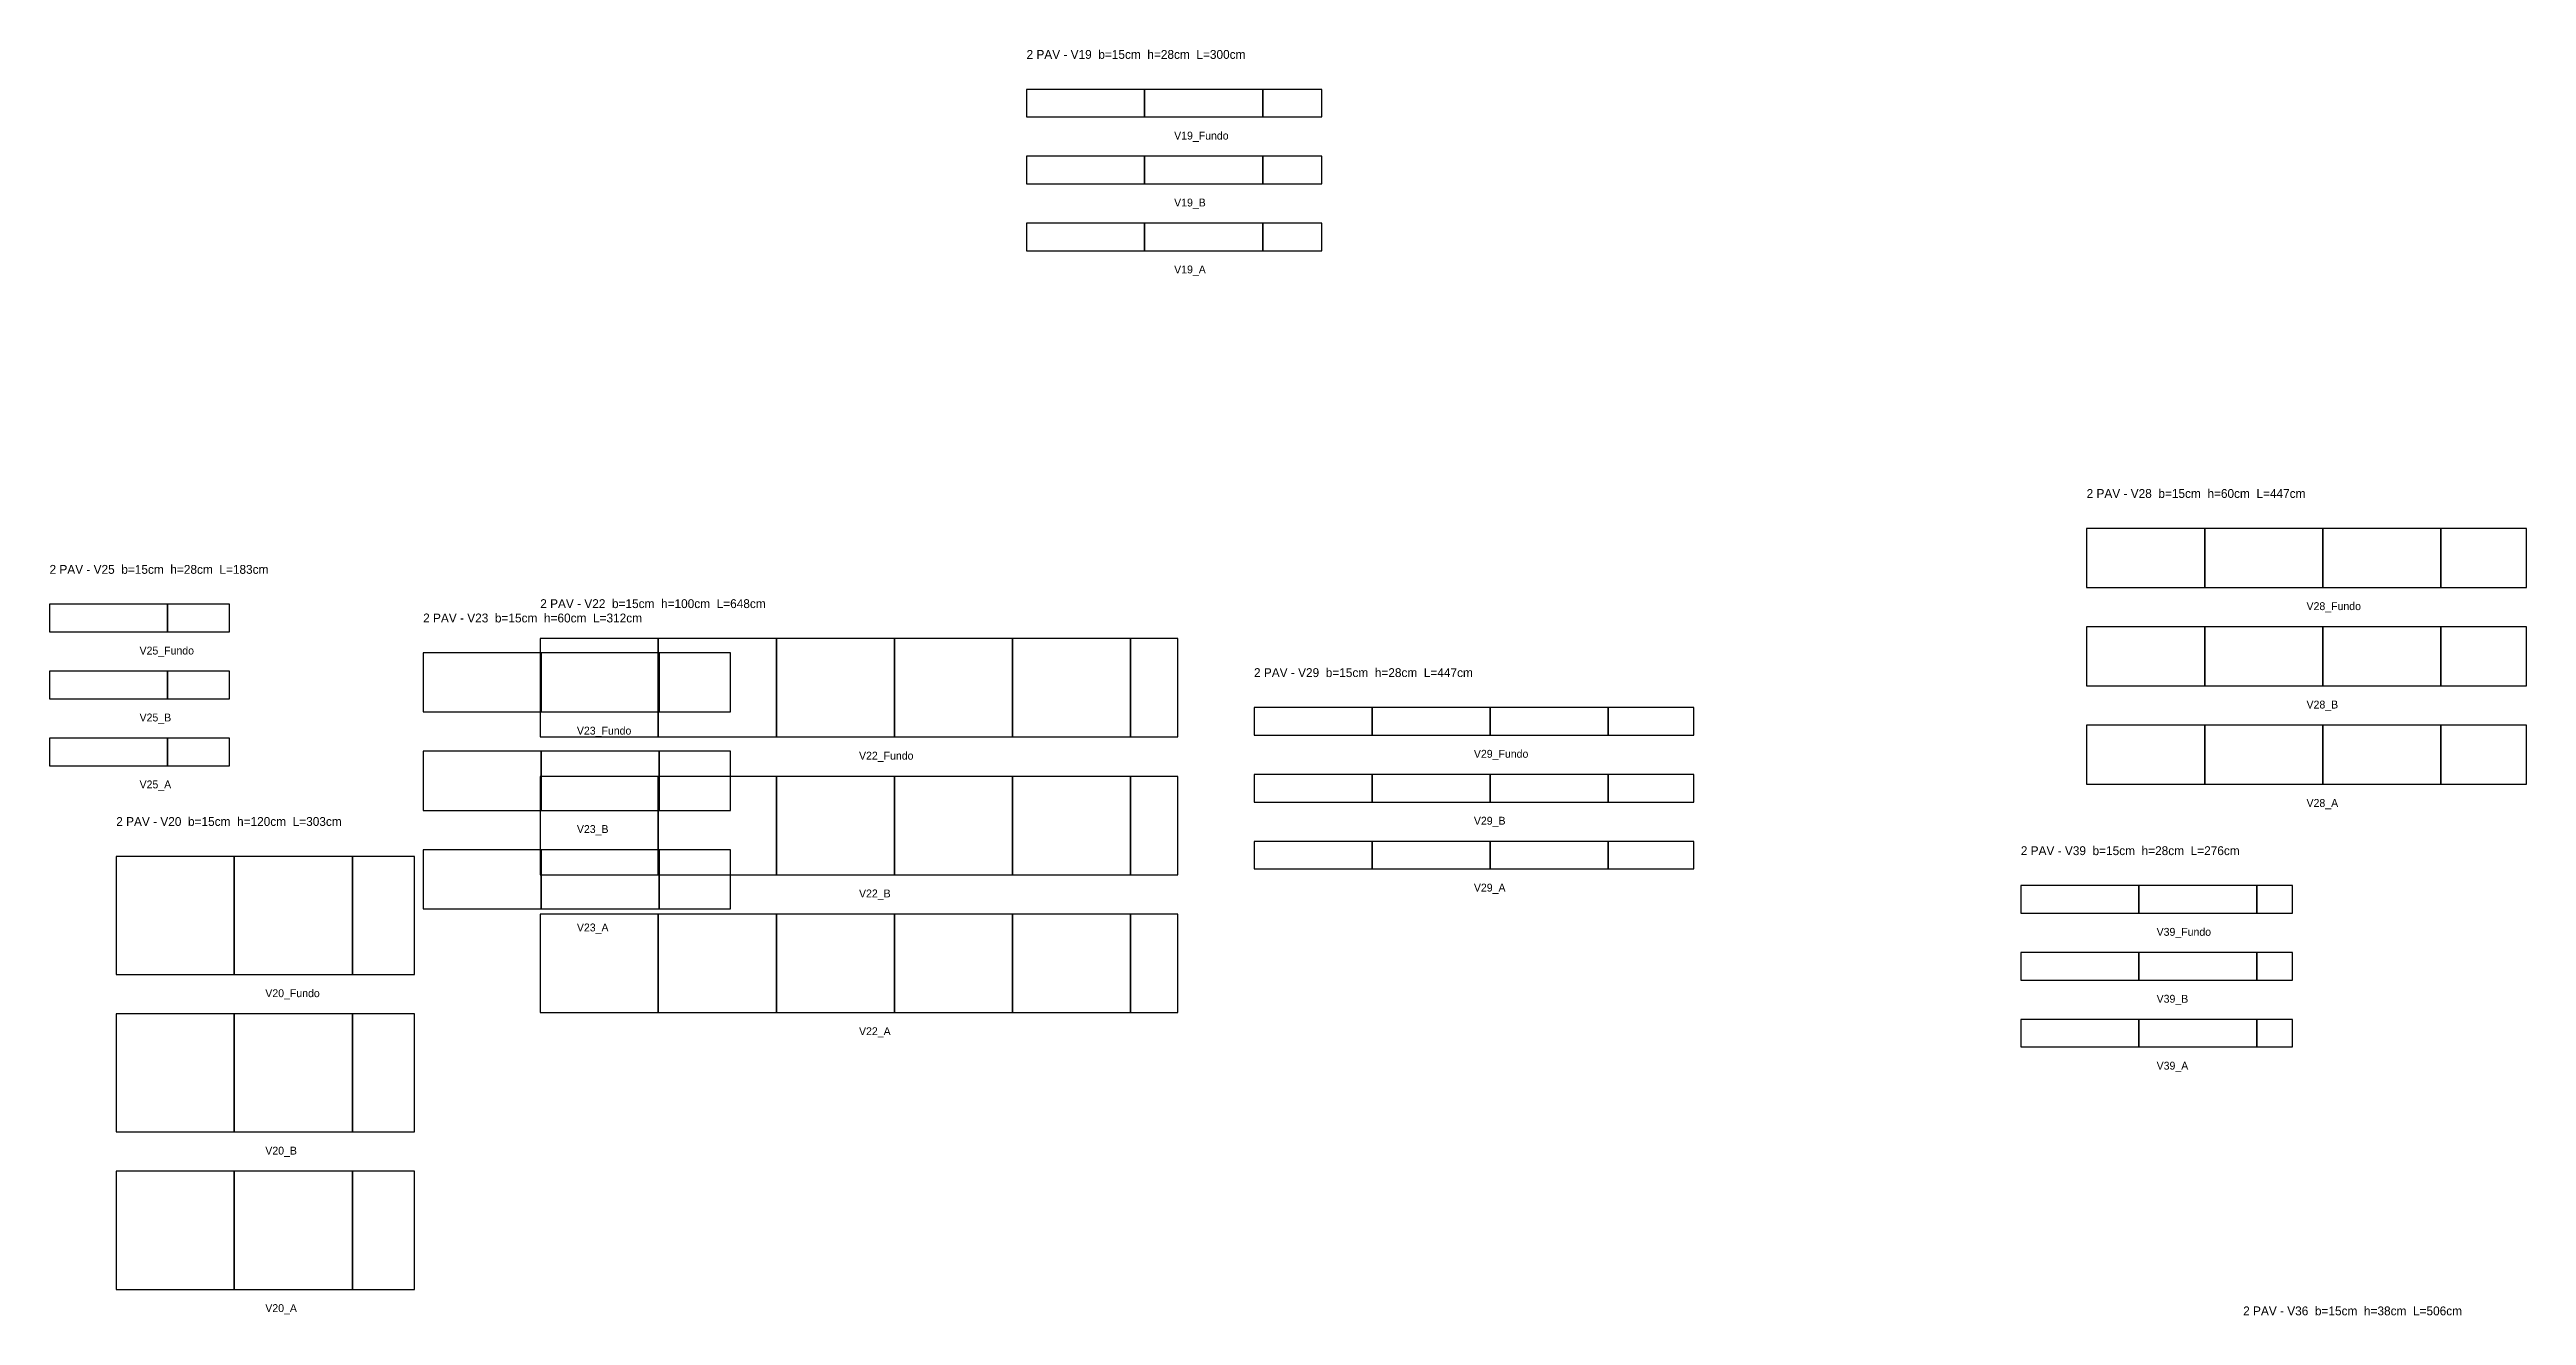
# Model space of a CAD drawing. Header units: metres. Extents: x 129372 to 135081, y 25296 to 34081.
# Drawn here: x 130938 to 133456, y 31026 to 32313 of the extents above; entities that cross this region are included whole.
import ezdxf

# ---------------------------------------------------------------- set-up
doc = ezdxf.new("R2010")
doc.units = ezdxf.units.M

msp = doc.modelspace()

# ---------------------------------------------------------------- texts
at = {"layer": 'NOMENCLATURA', "char_height": 9, "attachment_point": 1}
for s, insert in [('2 PAV - V19  b=15cm  h=28cm  L=300cm', (131931.19, 32312.31)), ('2 PAV - V28  b=15cm  h=60cm  L=447cm', (133008.52, 31866.14)), ('2 PAV - V25  b=15cm  h=28cm  L=183cm', (130938.26, 31789.01)), ('2 PAV - V22  b=15cm  h=100cm  L=648cm', (131436.94, 31754.2)), ('2 PAV - V23  b=15cm  h=60cm  L=312cm', (131317.97, 31739.62)), ('2 PAV - V29  b=15cm  h=28cm  L=447cm', (132162.34, 31684.09)), ('2 PAV - V20  b=15cm  h=120cm  L=303cm', (131006.05, 31532.81)), ('2 PAV - V39  b=15cm  h=28cm  L=276cm', (132941.62, 31503.16)), ('2 PAV - V36  b=15cm  h=38cm  L=506cm', (133167.61, 31035.47))]:
    msp.add_mtext(s, dxfattribs=dict(at, insert=insert))
at = {"layer": 'Texto Secao', "char_height": 8, "attachment_point": 1}
for s, insert in [('V19_Fundo', (132081.19, 32229.31)), ('V19_B', (132081.19, 32161.31)), ('V19_A', (132081.19, 32093.31)), ('V28_Fundo', (133232.02, 31751.14)), ('V25_Fundo', (131029.76, 31706.01)), ('V28_B', (133232.02, 31651.14)), ('V25_B', (131029.76, 31638.01)), ('V23_Fundo', (131474.22, 31624.62)), ('V22_Fundo', (131760.94, 31599.2)), ('V29_Fundo', (132385.84, 31601.09)), ('V25_A', (131029.76, 31570.01)), ('V28_A', (133232.02, 31551.14)), ('V23_B', (131474.22, 31524.62)), ('V29_B', (132385.84, 31533.09)), ('V22_B', (131760.94, 31459.2)), ('V29_A', (132385.84, 31465.09)), ('V23_A', (131474.22, 31424.62)), ('V39_Fundo', (133079.67, 31420.16)), ('V20_Fundo', (131157.55, 31357.81)), ('V39_B', (133079.67, 31352.16)), ('V22_A', (131760.94, 31319.2)), ('V39_A', (133079.67, 31284.16)), ('V20_B', (131157.55, 31197.81)), ('V20_A', (131157.55, 31037.81))]:
    msp.add_mtext(s, dxfattribs=dict(at, insert=insert))

# ---------------------------------------------------------------- linework, layer by layer
at = {"layer": 'Paineis'}
for points in [[(131931.19, 32244.31), (132051.19, 32244.31), (132051.19, 32272.31), (131931.19, 32272.31)], [(132051.19, 32244.31), (132171.19, 32244.31), (132171.19, 32272.31), (132051.19, 32272.31)], [(132171.19, 32244.31), (132231.19, 32244.31), (132231.19, 32272.31), (132171.19, 32272.31)], [(131931.19, 32176.31), (132051.19, 32176.31), (132051.19, 32204.31), (131931.19, 32204.31)], [(132051.19, 32176.31), (132171.19, 32176.31), (132171.19, 32204.31), (132051.19, 32204.31)], [(132171.19, 32176.31), (132231.19, 32176.31), (132231.19, 32204.31), (132171.19, 32204.31)], [(131931.19, 32108.31), (132051.19, 32108.31), (132051.19, 32136.31), (131931.19, 32136.31)], [(132051.19, 32108.31), (132171.19, 32108.31), (132171.19, 32136.31), (132051.19, 32136.31)], [(132171.19, 32108.31), (132231.19, 32108.31), (132231.19, 32136.31), (132171.19, 32136.31)], [(133008.52, 31766.14), (133128.52, 31766.14), (133128.52, 31826.14), (133008.52, 31826.14)], [(133128.52, 31766.14), (133248.52, 31766.14), (133248.52, 31826.14), (133128.52, 31826.14)], [(133248.52, 31766.14), (133368.52, 31766.14), (133368.52, 31826.14), (133248.52, 31826.14)], [(133368.52, 31766.14), (133455.52, 31766.14), (133455.52, 31826.14), (133368.52, 31826.14)], [(130938.26, 31721.01), (131058.26, 31721.01), (131058.26, 31749.01), (130938.26, 31749.01)], [(131058.26, 31721.01), (131121.26, 31721.01), (131121.26, 31749.01), (131058.26, 31749.01)], [(133008.52, 31666.14), (133128.52, 31666.14), (133128.52, 31726.14), (133008.52, 31726.14)], [(133128.52, 31666.14), (133248.52, 31666.14), (133248.52, 31726.14), (133128.52, 31726.14)], [(133248.52, 31666.14), (133368.52, 31666.14), (133368.52, 31726.14), (133248.52, 31726.14)], [(133368.52, 31666.14), (133455.52, 31666.14), (133455.52, 31726.14), (133368.52, 31726.14)], [(131317.97, 31639.62), (131437.97, 31639.62), (131437.97, 31699.62), (131317.97, 31699.62)], [(131436.94, 31614.2), (131556.94, 31614.2), (131556.94, 31714.2), (131436.94, 31714.2)], [(131437.97, 31639.62), (131557.97, 31639.62), (131557.97, 31699.62), (131437.97, 31699.62)], [(131556.94, 31614.2), (131676.94, 31614.2), (131676.94, 31714.2), (131556.94, 31714.2)], [(131557.97, 31639.62), (131630.47, 31639.62), (131630.47, 31699.62), (131557.97, 31699.62)], [(131676.94, 31614.2), (131796.94, 31614.2), (131796.94, 31714.2), (131676.94, 31714.2)], [(131796.94, 31614.2), (131916.94, 31614.2), (131916.94, 31714.2), (131796.94, 31714.2)], [(131916.94, 31614.2), (132036.94, 31614.2), (132036.94, 31714.2), (131916.94, 31714.2)], [(132036.94, 31614.2), (132084.94, 31614.2), (132084.94, 31714.2), (132036.94, 31714.2)], [(130938.26, 31653.01), (131058.26, 31653.01), (131058.26, 31681.01), (130938.26, 31681.01)], [(131058.26, 31653.01), (131121.26, 31653.01), (131121.26, 31681.01), (131058.26, 31681.01)], [(132162.34, 31616.09), (132282.34, 31616.09), (132282.34, 31644.09), (132162.34, 31644.09)], [(132282.34, 31616.09), (132402.34, 31616.09), (132402.34, 31644.09), (132282.34, 31644.09)], [(132402.34, 31616.09), (132522.34, 31616.09), (132522.34, 31644.09), (132402.34, 31644.09)], [(132522.34, 31616.09), (132609.34, 31616.09), (132609.34, 31644.09), (132522.34, 31644.09)], [(133008.52, 31566.14), (133128.52, 31566.14), (133128.52, 31626.14), (133008.52, 31626.14)], [(133128.52, 31566.14), (133248.52, 31566.14), (133248.52, 31626.14), (133128.52, 31626.14)], [(133248.52, 31566.14), (133368.52, 31566.14), (133368.52, 31626.14), (133248.52, 31626.14)], [(133368.52, 31566.14), (133455.52, 31566.14), (133455.52, 31626.14), (133368.52, 31626.14)], [(130938.26, 31585.01), (131058.26, 31585.01), (131058.26, 31613.01), (130938.26, 31613.01)], [(131058.26, 31585.01), (131121.26, 31585.01), (131121.26, 31613.01), (131058.26, 31613.01)], [(131317.97, 31539.62), (131437.97, 31539.62), (131437.97, 31599.62), (131317.97, 31599.62)], [(131437.97, 31539.62), (131557.97, 31539.62), (131557.97, 31599.62), (131437.97, 31599.62)], [(131557.97, 31539.62), (131630.47, 31539.62), (131630.47, 31599.62), (131557.97, 31599.62)], [(131436.94, 31474.2), (131556.94, 31474.2), (131556.94, 31574.2), (131436.94, 31574.2)], [(131556.94, 31474.2), (131676.94, 31474.2), (131676.94, 31574.2), (131556.94, 31574.2)], [(131676.94, 31474.2), (131796.94, 31474.2), (131796.94, 31574.2), (131676.94, 31574.2)], [(131796.94, 31474.2), (131916.94, 31474.2), (131916.94, 31574.2), (131796.94, 31574.2)], [(131916.94, 31474.2), (132036.94, 31474.2), (132036.94, 31574.2), (131916.94, 31574.2)], [(132036.94, 31474.2), (132084.94, 31474.2), (132084.94, 31574.2), (132036.94, 31574.2)], [(132162.34, 31548.09), (132282.34, 31548.09), (132282.34, 31576.09), (132162.34, 31576.09)], [(132282.34, 31548.09), (132402.34, 31548.09), (132402.34, 31576.09), (132282.34, 31576.09)], [(132402.34, 31548.09), (132522.34, 31548.09), (132522.34, 31576.09), (132402.34, 31576.09)], [(132522.34, 31548.09), (132609.34, 31548.09), (132609.34, 31576.09), (132522.34, 31576.09)], [(131006.05, 31372.81), (131126.05, 31372.81), (131126.05, 31492.81), (131006.05, 31492.81)], [(131126.05, 31372.81), (131246.05, 31372.81), (131246.05, 31492.81), (131126.05, 31492.81)], [(131246.05, 31372.81), (131309.05, 31372.81), (131309.05, 31492.81), (131246.05, 31492.81)], [(131317.97, 31439.62), (131437.97, 31439.62), (131437.97, 31499.62), (131317.97, 31499.62)], [(131437.97, 31439.62), (131557.97, 31439.62), (131557.97, 31499.62), (131437.97, 31499.62)], [(131557.97, 31439.62), (131630.47, 31439.62), (131630.47, 31499.62), (131557.97, 31499.62)], [(132162.34, 31480.09), (132282.34, 31480.09), (132282.34, 31508.09), (132162.34, 31508.09)], [(132282.34, 31480.09), (132402.34, 31480.09), (132402.34, 31508.09), (132282.34, 31508.09)], [(132402.34, 31480.09), (132522.34, 31480.09), (132522.34, 31508.09), (132402.34, 31508.09)], [(132522.34, 31480.09), (132609.34, 31480.09), (132609.34, 31508.09), (132522.34, 31508.09)], [(132941.62, 31435.16), (133061.62, 31435.16), (133061.62, 31463.16), (132941.62, 31463.16)], [(133061.62, 31435.16), (133181.62, 31435.16), (133181.62, 31463.16), (133061.62, 31463.16)], [(133181.62, 31435.16), (133217.72, 31435.16), (133217.72, 31463.16), (133181.62, 31463.16)], [(131436.94, 31334.2), (131556.94, 31334.2), (131556.94, 31434.2), (131436.94, 31434.2)], [(131556.94, 31334.2), (131676.94, 31334.2), (131676.94, 31434.2), (131556.94, 31434.2)], [(131676.94, 31334.2), (131796.94, 31334.2), (131796.94, 31434.2), (131676.94, 31434.2)], [(131796.94, 31334.2), (131916.94, 31334.2), (131916.94, 31434.2), (131796.94, 31434.2)], [(131916.94, 31334.2), (132036.94, 31334.2), (132036.94, 31434.2), (131916.94, 31434.2)], [(132036.94, 31334.2), (132084.94, 31334.2), (132084.94, 31434.2), (132036.94, 31434.2)], [(132941.62, 31367.16), (133061.62, 31367.16), (133061.62, 31395.16), (132941.62, 31395.16)], [(133061.62, 31367.16), (133181.62, 31367.16), (133181.62, 31395.16), (133061.62, 31395.16)], [(133181.62, 31367.16), (133217.72, 31367.16), (133217.72, 31395.16), (133181.62, 31395.16)], [(131006.05, 31212.81), (131126.05, 31212.81), (131126.05, 31332.81), (131006.05, 31332.81)], [(131126.05, 31212.81), (131246.05, 31212.81), (131246.05, 31332.81), (131126.05, 31332.81)], [(131246.05, 31212.81), (131309.05, 31212.81), (131309.05, 31332.81), (131246.05, 31332.81)], [(132941.62, 31299.16), (133061.62, 31299.16), (133061.62, 31327.16), (132941.62, 31327.16)], [(133061.62, 31299.16), (133181.62, 31299.16), (133181.62, 31327.16), (133061.62, 31327.16)], [(133181.62, 31299.16), (133217.72, 31299.16), (133217.72, 31327.16), (133181.62, 31327.16)], [(131006.05, 31052.81), (131126.05, 31052.81), (131126.05, 31172.81), (131006.05, 31172.81)], [(131126.05, 31052.81), (131246.05, 31052.81), (131246.05, 31172.81), (131126.05, 31172.81)], [(131246.05, 31052.81), (131309.05, 31052.81), (131309.05, 31172.81), (131246.05, 31172.81)]]:
    msp.add_lwpolyline(points, close=True, dxfattribs=at)

msp.set_redraw_order([(e.dxf.handle, doc.entitydb.next_handle()) for e in msp.query("TEXT MTEXT ATTDEF DIMENSION ARC_DIMENSION")])  # texts and dimensions are drawn at this point

doc.saveas('drawing.dxf')
